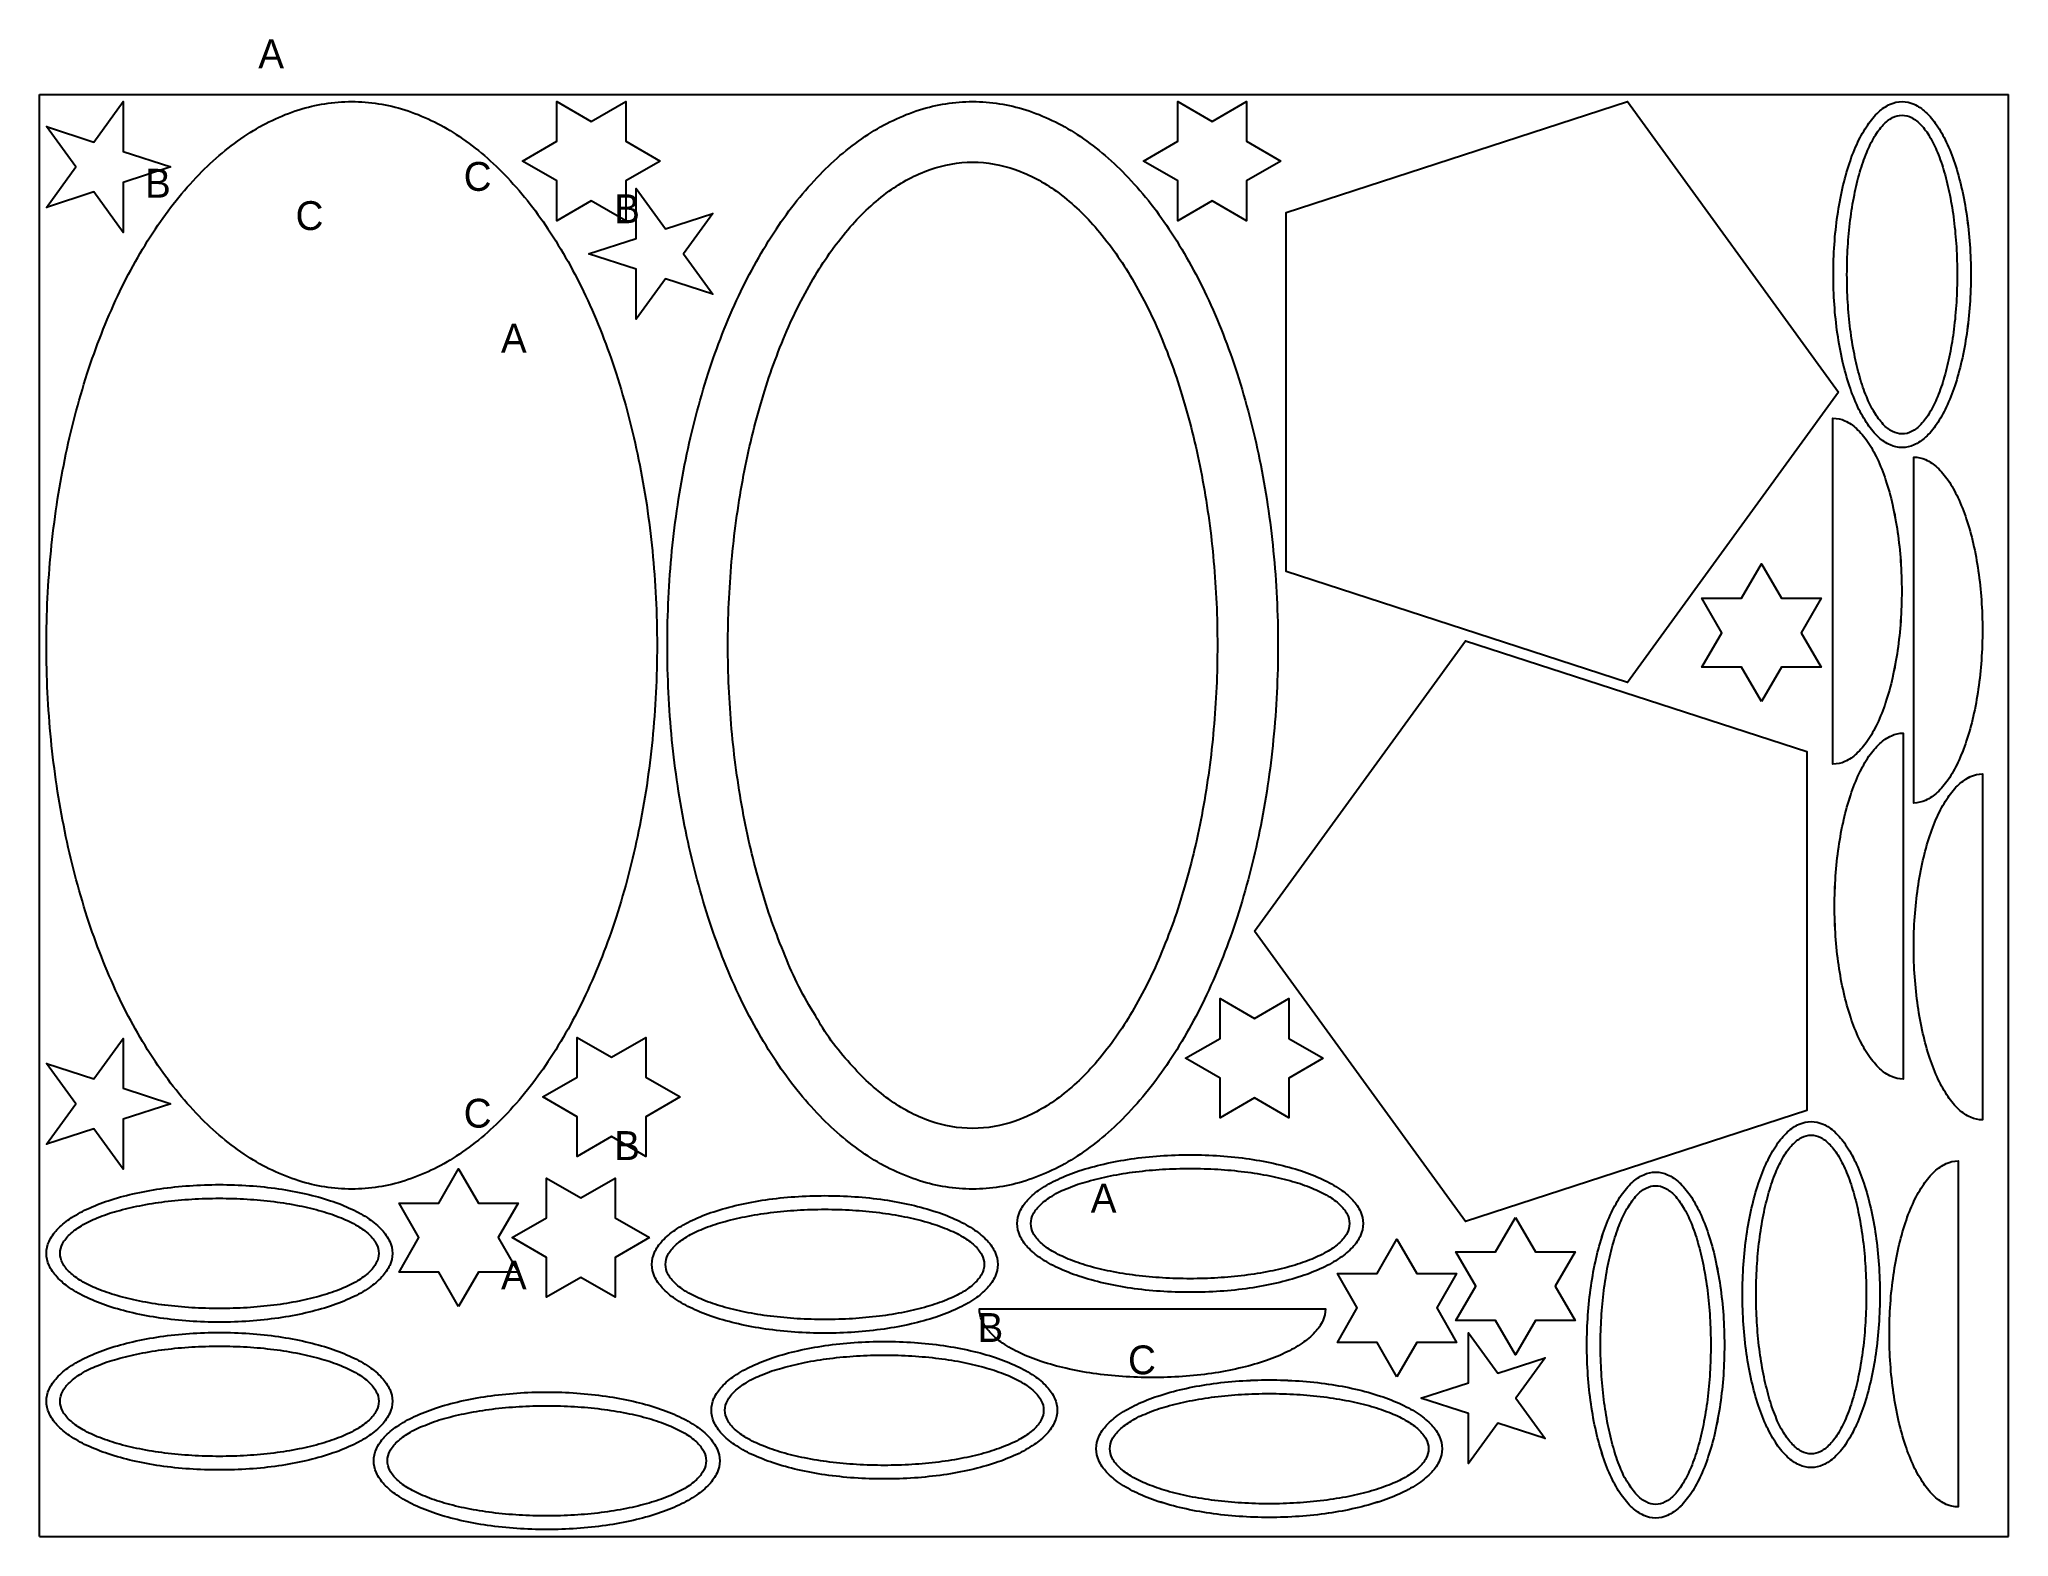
# Model space of a CAD drawing. Extents: x 0 to 2800, y 0 to 2128.
import ezdxf

# ---------------------------------------------------------------- set-up
doc = ezdxf.new("R2010")
doc.units = 0
doc.header["$LTSCALE"] = 41
doc.styles.get("Standard").update_dxf_attribs({"font": 'txt', "height": 1})

msp = doc.modelspace()

# ---------------------------------------------------------------- texts
at = {"layer": 'TEXT'}
for s, p in [('A', (311.27, 2087.43, 18)), ('B', (150.27, 1903.43, 18)), ('C', (603.33, 1913.11, 18)), ('B', (817.33, 1867.11, 18)), ('C', (364.27, 1857.43, 18)), ('A', (656.33, 1683.11, 18)), ('C', (603.33, 581.41, 18)), ('B', (817.33, 535.41, 18)), ('A', (1494.93, 460.74, 18)), ('A', (656.33, 351.41, 18)), ('B', (1333.93, 276.74, 18)), ('C', (1547.93, 230.74, 18))]:
    msp.add_text(s, height=41, dxfattribs=at).set_placement(p)

# ---------------------------------------------------------------- linework, layer by layer
at = {"layer": 'BORDER_D0_T132.1_RK1_A0_W0_EM1'}
for points in [[(186.81, 1947.04), (119.28, 1925.1), (119.28, 1854.09), (77.54, 1911.54), (10, 1889.59), (51.74, 1947.04), (10, 2004.49), (77.54, 1982.55), (119.28, 2040), (119.28, 1968.99), (186.81, 1947.04)], [(882.49, 1955.35), (833.62, 1927.14), (833.62, 1870.71), (784.75, 1898.93), (735.88, 1870.71), (735.88, 1927.14), (687.01, 1955.35), (735.88, 1983.57), (735.88, 2040), (784.75, 2011.79), (833.62, 2040), (833.62, 1983.57), (882.49, 1955.35)], [(1765.33, 1955.35), (1716.46, 1927.14), (1716.46, 1870.71), (1667.59, 1898.93), (1618.72, 1870.71), (1618.72, 1927.14), (1569.85, 1955.35), (1618.72, 1983.57), (1618.72, 2040), (1667.59, 2011.79), (1716.46, 2040), (1716.46, 1983.57), (1765.33, 1955.35)], [(2557.89, 1627.15), (2257.94, 1214.29), (1772.6, 1371.99), (1772.6, 1882.3), (2257.94, 2040), (2557.89, 1627.15)], [(780.79, 1823.49), (848.33, 1845.44), (848.33, 1916.45), (890.07, 1859), (957.61, 1880.94), (915.87, 1823.49), (957.61, 1766.04), (890.07, 1787.99), (848.33, 1730.54), (848.33, 1801.55), (780.79, 1823.49)], [(2448.63, 1187.26), (2420.41, 1236.13), (2363.98, 1236.13), (2392.2, 1285), (2363.98, 1333.87), (2420.41, 1333.87), (2448.63, 1382.74), (2476.84, 1333.87), (2533.27, 1333.87), (2505.06, 1285), (2533.27, 1236.13), (2476.84, 1236.13), (2448.63, 1187.26)], [(1727.58, 860.8), (2027.53, 1273.65), (2512.87, 1115.96), (2512.87, 605.64), (2027.53, 447.95), (1727.58, 860.8)], [(1825.3, 680.12), (1776.43, 651.91), (1776.43, 595.48), (1727.56, 623.69), (1678.69, 595.48), (1678.69, 651.91), (1629.82, 680.12), (1678.69, 708.34), (1678.69, 764.77), (1727.56, 736.55), (1776.43, 764.77), (1776.43, 708.34), (1825.3, 680.12)], [(186.81, 615.34), (119.28, 593.4), (119.28, 522.39), (77.54, 579.84), (10, 557.89), (51.74, 615.34), (10, 672.79), (77.54, 650.85), (119.28, 708.3), (119.28, 637.29), (186.81, 615.34)], [(911.27, 625.08), (862.4, 596.87), (862.4, 540.44), (813.53, 568.65), (764.66, 540.44), (764.66, 596.87), (715.79, 625.08), (764.66, 653.3), (764.66, 709.73), (813.53, 681.51), (862.4, 709.73), (862.4, 653.3), (911.27, 625.08)], [(596.07, 327.26), (567.86, 376.13), (511.43, 376.13), (539.64, 425), (511.43, 473.87), (567.86, 473.87), (596.07, 522.74), (624.29, 473.87), (680.72, 473.87), (652.5, 425), (680.72, 376.13), (624.29, 376.13), (596.07, 327.26)], [(867.61, 425), (818.74, 396.79), (818.74, 340.36), (769.88, 368.57), (721.01, 340.36), (721.01, 396.79), (672.14, 425), (721.01, 453.21), (721.01, 509.64), (769.88, 481.43), (818.74, 509.64), (818.74, 453.21), (867.61, 425)], [(2098.87, 453.66), (2127.08, 404.79), (2183.51, 404.79), (2155.3, 355.92), (2183.51, 307.05), (2127.08, 307.05), (2098.87, 258.18), (2070.65, 307.05), (2014.22, 307.05), (2042.44, 355.92), (2014.22, 404.79), (2070.65, 404.79), (2098.87, 453.66)], [(1930.35, 227.26), (1902.14, 276.13), (1845.71, 276.13), (1873.92, 325), (1845.71, 373.87), (1902.14, 373.87), (1930.35, 422.74), (1958.57, 373.87), (2015, 373.87), (1986.78, 325), (2015, 276.13), (1958.57, 276.13), (1930.35, 227.26)], [(1964.45, 196.8), (2031.99, 218.75), (2031.99, 289.76), (2073.73, 232.31), (2141.27, 254.26), (2099.52, 196.8), (2141.27, 139.35), (2073.73, 161.3), (2031.99, 103.85), (2031.99, 174.86), (1964.45, 196.8)]]:
    msp.add_lwpolyline(points, close=True, dxfattribs=at)
for points in [[(444.1, 2040, -0.076786), (519.48, 2028.26, -0.068058), (592.57, 1993.39, -0.056093), (661.15, 1936.44, -0.045362), (723.13, 1859.16, -0.037263), (776.64, 1763.89, -0.03162), (820.04, 1653.53, -0.027905), (852.02, 1531.41, -0.025667), (871.6, 1401.27, -0.024617), (878.2, 1267.05, -0.024617), (871.6, 1132.83, -0.025667), (852.02, 1002.69, -0.027905), (820.04, 880.58, -0.03162), (776.64, 770.21, -0.037263), (723.13, 674.94, -0.045362), (661.15, 597.66, -0.056093), (592.57, 540.72, -0.068058), (519.48, 505.84, -0.076786), (444.1, 494.1, -0.076786), (368.72, 505.84, -0.068058), (295.63, 540.72, -0.056093), (227.05, 597.66, -0.045362), (165.07, 674.94, -0.037263), (111.56, 770.21, -0.03162), (68.16, 880.58, -0.027905), (36.18, 1002.69, -0.025667), (16.59, 1132.83, -0.024617), (10, 1267.05, -0.024617), (16.59, 1401.27, -0.025667), (36.18, 1531.41, -0.027905), (68.16, 1653.53, -0.03162), (111.56, 1763.89, -0.037263), (165.07, 1859.16, -0.045362), (227.05, 1936.44, -0.056093), (295.63, 1993.39, -0.068058), (368.72, 2028.26, -0.076786), (444.1, 2040)], [(1327, 2040, -0.076786), (1402.38, 2028.26, -0.068058), (1475.47, 1993.39, -0.056093), (1544.05, 1936.44, -0.045362), (1606.03, 1859.16, -0.037263), (1659.54, 1763.89, -0.03162), (1702.94, 1653.53, -0.027905), (1734.92, 1531.41, -0.025667), (1754.51, 1401.27, -0.024617), (1761.1, 1267.05, -0.024617), (1754.51, 1132.83, -0.025667), (1734.92, 1002.69, -0.027905), (1702.94, 880.58, -0.03162), (1659.54, 770.21, -0.037263), (1606.03, 674.94, -0.045362), (1544.05, 597.66, -0.056093), (1475.47, 540.72, -0.068058), (1402.38, 505.84, -0.076786), (1327, 494.1, -0.076786), (1251.62, 505.84, -0.068058), (1178.53, 540.72, -0.056093), (1109.95, 597.66, -0.045362), (1047.97, 674.94, -0.037263), (994.46, 770.21, -0.03162), (951.06, 880.58, -0.027905), (919.08, 1002.69, -0.025667), (899.49, 1132.83, -0.024617), (892.9, 1267.05, -0.024617), (899.49, 1401.27, -0.025667), (919.08, 1531.41, -0.027905), (951.06, 1653.53, -0.03162), (994.46, 1763.89, -0.037263), (1047.97, 1859.16, -0.045362), (1109.95, 1936.44, -0.056093), (1178.53, 1993.39, -0.068058), (1251.62, 2028.26, -0.076786), (1327, 2040)], [(2648.54, 2040, -0.106579), (2665.51, 2036.26, -0.081333), (2681.97, 2025.17, -0.056347), (2697.41, 2007.05, -0.039878), (2711.37, 1982.46, -0.02994), (2723.42, 1952.15, -0.023968), (2733.19, 1917.03, -0.020393), (2740.39, 1878.18, -0.01836), (2744.8, 1836.77, -0.017435), (2746.28, 1794.06, -0.017435), (2744.8, 1751.35, -0.01836), (2740.39, 1709.94, -0.020393), (2733.19, 1671.09, -0.023968), (2723.42, 1635.97, -0.02994), (2711.37, 1605.66, -0.039878), (2697.41, 1581.07, -0.056346), (2681.97, 1562.95, -0.081333), (2665.51, 1551.86, -0.106578), (2648.54, 1548.12, -0.106578), (2631.57, 1551.86, -0.081333), (2615.11, 1562.95, -0.056346), (2599.67, 1581.07, -0.039879), (2585.72, 1605.66, -0.02994), (2573.67, 1635.97, -0.023968), (2563.9, 1671.09, -0.020393), (2556.7, 1709.94, -0.01836), (2552.29, 1751.35, -0.017435), (2550.8, 1794.06, -0.017435), (2552.29, 1836.77, -0.01836), (2556.7, 1878.18, -0.020393), (2563.9, 1917.03, -0.023968), (2573.67, 1952.15, -0.02994), (2585.72, 1982.46, -0.039878), (2599.67, 2007.05, -0.056346), (2615.11, 2025.17, -0.081333), (2631.57, 2036.26, -0.106579), (2648.54, 2040)], [(2550.26, 1098.09), (2550.26, 1589.97, -0.10658), (2567.24, 1586.23, -0.081333), (2583.69, 1575.14, -0.056346), (2599.13, 1557.02, -0.039878), (2613.09, 1532.43, -0.029939), (2625.14, 1502.11, -0.023968), (2634.91, 1467, -0.020393), (2642.11, 1428.14, -0.01836), (2646.52, 1386.73, -0.017435), (2648, 1344.03, -0.017435), (2646.52, 1301.32, -0.01836), (2642.11, 1259.91, -0.020393), (2634.91, 1221.06, -0.023968), (2625.14, 1185.94, -0.02994), (2613.09, 1155.63, -0.039878), (2599.13, 1131.04, -0.056346), (2583.69, 1112.92, -0.081333), (2567.24, 1101.82, -0.10658), (2550.26, 1098.09)], [(2665, 1042.88), (2665, 1534.76, -0.106578), (2681.97, 1531.02, -0.081333), (2698.43, 1519.92, -0.056346), (2713.87, 1501.81, -0.039879), (2727.82, 1477.22, -0.02994), (2739.87, 1446.9, -0.023968), (2749.64, 1411.79, -0.020393), (2756.84, 1372.93, -0.01836), (2761.25, 1331.52, -0.017435), (2762.74, 1288.81, -0.017435), (2761.25, 1246.11, -0.01836), (2756.84, 1204.7, -0.020393), (2749.64, 1165.84, -0.023968), (2739.87, 1130.73, -0.02994), (2727.82, 1100.41, -0.039878), (2713.87, 1075.82, -0.056346), (2698.43, 1057.71, -0.081333), (2681.97, 1046.61, -0.106579), (2665, 1042.88)], [(2650.3, 1142.19), (2650.3, 650.31, -0.10658), (2633.33, 654.04, -0.081333), (2616.87, 665.14, -0.056346), (2601.43, 683.26, -0.039878), (2587.47, 707.85, -0.029939), (2575.43, 738.16, -0.023968), (2565.65, 773.28, -0.020393), (2558.45, 812.13, -0.01836), (2554.04, 853.54, -0.017435), (2552.56, 896.25, -0.017435), (2554.04, 938.96, -0.01836), (2558.45, 980.36, -0.020393), (2565.65, 1019.22, -0.023968), (2575.43, 1054.33, -0.02994), (2587.47, 1084.65, -0.039878), (2601.43, 1109.24, -0.056346), (2616.87, 1127.36, -0.081333), (2633.33, 1138.45, -0.10658), (2650.3, 1142.19)], [(2762.83, 1084.2), (2762.83, 592.32, -0.10658), (2745.86, 596.06, -0.081333), (2729.4, 607.16, -0.056346), (2713.96, 625.27, -0.039878), (2700, 649.86, -0.029939), (2687.96, 680.18, -0.023968), (2678.19, 715.29, -0.020393), (2670.98, 754.15, -0.01836), (2666.57, 795.56, -0.017435), (2665.09, 838.26, -0.017435), (2666.57, 880.97, -0.01836), (2670.98, 922.38, -0.020393), (2678.19, 961.23, -0.023968), (2687.96, 996.35, -0.02994), (2700, 1026.66, -0.039879), (2713.96, 1051.25, -0.056346), (2729.4, 1069.37, -0.081333), (2745.86, 1080.47, -0.10658), (2762.83, 1084.2)], [(2519.26, 590.1, -0.106579), (2536.23, 586.36, -0.081333), (2552.69, 575.27, -0.056346), (2568.13, 557.15, -0.039878), (2582.08, 532.56, -0.02994), (2594.13, 502.25, -0.023968), (2603.9, 467.13, -0.020393), (2611.1, 428.28, -0.01836), (2615.51, 386.87, -0.017435), (2617, 344.16, -0.017435), (2615.51, 301.45, -0.01836), (2611.1, 260.05, -0.020393), (2603.9, 221.19, -0.023968), (2594.13, 186.07, -0.02994), (2582.08, 155.76, -0.039878), (2568.13, 131.17, -0.056346), (2552.69, 113.05, -0.081333), (2536.23, 101.96, -0.106579), (2519.26, 98.22, -0.10658), (2502.29, 101.96, -0.081332), (2485.83, 113.05, -0.056347), (2470.39, 131.17, -0.039878), (2456.43, 155.76, -0.02994), (2444.39, 186.07, -0.023968), (2434.61, 221.19, -0.020393), (2427.41, 260.05, -0.01836), (2423, 301.45, -0.017435), (2421.52, 344.16, -0.017435), (2423, 386.87, -0.01836), (2427.41, 428.28, -0.020393), (2434.61, 467.13, -0.023968), (2444.39, 502.25, -0.02994), (2456.43, 532.56, -0.039878), (2470.39, 557.15, -0.056347), (2485.83, 575.27, -0.081332), (2502.29, 586.36, -0.10658), (2519.26, 590.1)], [(1882.21, 445, -0.106579), (1878.48, 428.03, -0.081333), (1867.38, 411.57, -0.056346), (1849.26, 396.13, -0.039878), (1824.67, 382.17, -0.02994), (1794.36, 370.13, -0.023968), (1759.24, 360.36, -0.020393), (1720.39, 353.15, -0.01836), (1678.98, 348.74, -0.017435), (1636.27, 347.26, -0.017435), (1593.56, 348.74, -0.01836), (1552.16, 353.15, -0.020393), (1513.3, 360.36, -0.023968), (1478.19, 370.13, -0.02994), (1447.87, 382.17, -0.039878), (1423.28, 396.13, -0.056347), (1405.16, 411.57, -0.081333), (1394.07, 428.03, -0.106579), (1390.33, 445, -0.106579), (1394.07, 461.97, -0.081333), (1405.16, 478.43, -0.056347), (1423.28, 493.87, -0.039878), (1447.87, 507.83, -0.02994), (1478.19, 519.87, -0.023968), (1513.3, 529.65, -0.020393), (1552.16, 536.85, -0.01836), (1593.56, 541.26, -0.017435), (1636.27, 542.74, -0.017435), (1678.98, 541.26, -0.01836), (1720.39, 536.85, -0.020393), (1759.24, 529.65, -0.023968), (1794.36, 519.87, -0.029939), (1824.67, 507.83, -0.039878), (1849.26, 493.87, -0.056347), (1867.38, 478.43, -0.081333), (1878.48, 461.97, -0.106579), (1882.21, 445)], [(2728.18, 534.02), (2728.18, 42.14, -0.106579), (2711.21, 45.87, -0.081333), (2694.75, 56.97, -0.056347), (2679.31, 75.09, -0.039878), (2665.35, 99.68, -0.02994), (2653.3, 129.99, -0.023968), (2643.53, 165.11, -0.020393), (2636.33, 203.96, -0.01836), (2631.92, 245.37, -0.017435), (2630.44, 288.08, -0.017435), (2631.92, 330.78, -0.01836), (2636.33, 372.19, -0.020393), (2643.53, 411.05, -0.023968), (2653.3, 446.16, -0.02994), (2665.35, 476.48, -0.039878), (2679.31, 501.07, -0.056347), (2694.75, 519.18, -0.081333), (2711.21, 530.28, -0.106579), (2728.18, 534.02)], [(2298.12, 518.25, -0.106579), (2315.09, 514.51, -0.081333), (2331.54, 503.42, -0.056347), (2346.99, 485.3, -0.039878), (2360.94, 460.71, -0.02994), (2372.99, 430.4, -0.023968), (2382.76, 395.28, -0.020393), (2389.96, 356.43, -0.01836), (2394.37, 315.02, -0.017435), (2395.86, 272.31, -0.017435), (2394.37, 229.6, -0.01836), (2389.96, 188.19, -0.020393), (2382.76, 149.34, -0.023968), (2372.99, 114.22, -0.02994), (2360.94, 83.91, -0.039878), (2346.99, 59.32, -0.056347), (2331.54, 41.2, -0.081333), (2315.09, 30.11, -0.106579), (2298.12, 26.37, -0.106579), (2281.14, 30.11, -0.081333), (2264.69, 41.2, -0.056346), (2249.25, 59.32, -0.039878), (2235.29, 83.91, -0.02994), (2223.24, 114.22, -0.023968), (2213.47, 149.34, -0.020393), (2206.27, 188.19, -0.01836), (2201.86, 229.6, -0.017435), (2200.38, 272.31, -0.017435), (2201.86, 315.02, -0.01836), (2206.27, 356.43, -0.020393), (2213.47, 395.28, -0.023968), (2223.24, 430.4, -0.02994), (2235.29, 460.71, -0.039878), (2249.25, 485.3, -0.056346), (2264.69, 503.42, -0.081333), (2281.14, 514.51, -0.106579), (2298.12, 518.25)], [(501.88, 402.61, -0.106579), (498.14, 385.64, -0.081333), (487.05, 369.18, -0.056346), (468.93, 353.74, -0.039878), (444.34, 339.78, -0.02994), (414.03, 327.73, -0.023968), (378.91, 317.96, -0.020393), (340.06, 310.76, -0.01836), (298.65, 306.35, -0.017435), (255.94, 304.87, -0.017435), (213.23, 306.35, -0.01836), (171.82, 310.76, -0.020393), (132.97, 317.96, -0.023968), (97.85, 327.73, -0.02994), (67.54, 339.78, -0.039878), (42.95, 353.74, -0.056346), (24.83, 369.18, -0.081333), (13.74, 385.64, -0.106579), (10, 402.61, -0.106579), (13.74, 419.58, -0.081333), (24.83, 436.04, -0.056346), (42.95, 451.48, -0.039878), (67.54, 465.43, -0.02994), (97.85, 477.48, -0.023968), (132.97, 487.25, -0.020393), (171.82, 494.45, -0.01836), (213.23, 498.86, -0.017435), (255.94, 500.35, -0.017435), (298.65, 498.86, -0.01836), (340.06, 494.45, -0.020393), (378.91, 487.25, -0.023968), (414.03, 477.48, -0.02994), (444.34, 465.43, -0.039878), (468.93, 451.48, -0.056346), (487.05, 436.04, -0.081333), (498.14, 419.58, -0.106579), (501.88, 402.61)], [(1362.78, 386.96, -0.106579), (1359.04, 369.99, -0.081333), (1347.95, 353.53, -0.056346), (1329.83, 338.09, -0.039878), (1305.24, 324.13, -0.02994), (1274.93, 312.09, -0.023968), (1239.81, 302.32, -0.020393), (1200.95, 295.11, -0.01836), (1159.55, 290.7, -0.017435), (1116.84, 289.22, -0.017435), (1074.13, 290.7, -0.01836), (1032.72, 295.11, -0.020393), (993.87, 302.32, -0.023968), (958.75, 312.09, -0.02994), (928.44, 324.13, -0.039878), (903.85, 338.09, -0.056347), (885.73, 353.53, -0.081333), (874.63, 369.99, -0.106579), (870.9, 386.96, -0.106579), (874.63, 403.93, -0.081333), (885.73, 420.39, -0.056346), (903.85, 435.83, -0.039878), (928.44, 449.79, -0.02994), (958.75, 461.83, -0.023968), (993.87, 471.61, -0.020393), (1032.72, 478.81, -0.01836), (1074.13, 483.21, -0.017435), (1116.84, 484.7, -0.017435), (1159.55, 483.21, -0.01836), (1200.95, 478.81, -0.020393), (1239.81, 471.61, -0.023968), (1274.93, 461.83, -0.029939), (1305.24, 449.79, -0.039878), (1329.83, 435.83, -0.056346), (1347.95, 420.39, -0.081333), (1359.04, 403.93, -0.106579), (1362.78, 386.96)], [(1336.7, 323.87), (1828.58, 323.87, -0.106579), (1824.84, 306.9, -0.081333), (1813.75, 290.44, -0.056346), (1795.63, 275, -0.039878), (1771.04, 261.04, -0.02994), (1740.73, 249, -0.023968), (1705.61, 239.23, -0.020393), (1666.76, 232.02, -0.01836), (1625.35, 227.62, -0.017435), (1582.64, 226.13, -0.017435), (1539.93, 227.62, -0.01836), (1498.52, 232.02, -0.020393), (1459.67, 239.23, -0.023968), (1424.55, 249, -0.02994), (1394.24, 261.04, -0.039878), (1369.65, 275, -0.056346), (1351.53, 290.44, -0.081333), (1340.44, 306.9, -0.106579), (1336.7, 323.87)], [(501.88, 192.43, -0.106579), (498.14, 175.46, -0.081333), (487.05, 159, -0.056346), (468.93, 143.56, -0.039878), (444.34, 129.6, -0.029939), (414.03, 117.56, -0.023968), (378.91, 107.78, -0.020393), (340.06, 100.58, -0.01836), (298.65, 96.17, -0.017435), (255.94, 94.69, -0.017435), (213.23, 96.17, -0.01836), (171.82, 100.58, -0.020393), (132.97, 107.78, -0.023968), (97.85, 117.56, -0.02994), (67.54, 129.6, -0.039878), (42.95, 143.56, -0.056346), (24.83, 159, -0.081333), (13.74, 175.46, -0.106579), (10, 192.43, -0.106579), (13.74, 209.4, -0.081333), (24.83, 225.86, -0.056346), (42.95, 241.3, -0.039878), (67.54, 255.25, -0.02994), (97.85, 267.3, -0.023968), (132.97, 277.07, -0.020393), (171.82, 284.27, -0.01836), (213.23, 288.68, -0.017435), (255.94, 290.17, -0.017435), (298.65, 288.68, -0.01836), (340.06, 284.27, -0.020393), (378.91, 277.07, -0.023968), (414.03, 267.3, -0.02994), (444.34, 255.25, -0.039878), (468.93, 241.3, -0.056346), (487.05, 225.86, -0.081333), (498.14, 209.4, -0.106579), (501.88, 192.43)], [(1447.32, 179.65, -0.106579), (1443.58, 162.68, -0.081333), (1432.48, 146.22, -0.056347), (1414.37, 130.78, -0.039878), (1389.78, 116.82, -0.02994), (1359.46, 104.78, -0.023968), (1324.35, 95, -0.020393), (1285.49, 87.8, -0.01836), (1244.08, 83.39, -0.017435), (1201.38, 81.91, -0.017435), (1158.67, 83.39, -0.01836), (1117.26, 87.8, -0.020393), (1078.41, 95, -0.023968), (1043.29, 104.78, -0.02994), (1012.98, 116.82, -0.039878), (988.39, 130.78, -0.056346), (970.27, 146.22, -0.081333), (959.17, 162.68, -0.106579), (955.44, 179.65, -0.106579), (959.17, 196.62, -0.081333), (970.27, 213.08, -0.056346), (988.39, 228.52, -0.039878), (1012.98, 242.48, -0.02994), (1043.29, 254.52, -0.023968), (1078.41, 264.29, -0.020393), (1117.26, 271.49, -0.01836), (1158.67, 275.9, -0.017435), (1201.38, 277.39, -0.017435), (1244.08, 275.9, -0.01836), (1285.49, 271.49, -0.020393), (1324.35, 264.29, -0.023968), (1359.46, 254.52, -0.029939), (1389.78, 242.48, -0.039878), (1414.37, 228.52, -0.056347), (1432.48, 213.08, -0.081333), (1443.58, 196.62, -0.106579), (1447.32, 179.65)], [(967.33, 107.74, -0.106579), (963.59, 90.77, -0.081333), (952.5, 74.31, -0.056346), (934.38, 58.87, -0.039878), (909.79, 44.91, -0.02994), (879.48, 32.87, -0.023968), (844.36, 23.09, -0.020393), (805.51, 15.89, -0.01836), (764.1, 11.48, -0.017435), (721.39, 10, -0.017435), (678.68, 11.48, -0.01836), (637.27, 15.89, -0.020393), (598.42, 23.09, -0.023968), (563.3, 32.87, -0.029939), (532.99, 44.91, -0.039878), (508.4, 58.87, -0.056346), (490.28, 74.31, -0.081333), (479.19, 90.77, -0.106579), (475.45, 107.74, -0.106579), (479.19, 124.71, -0.081333), (490.28, 141.17, -0.056346), (508.4, 156.61, -0.039878), (532.99, 170.57, -0.02994), (563.3, 182.61, -0.023968), (598.42, 192.38, -0.020393), (637.27, 199.59, -0.01836), (678.68, 203.99, -0.017435), (721.39, 205.48, -0.017435), (764.1, 203.99, -0.01836), (805.51, 199.59, -0.020393), (844.36, 192.38, -0.023968), (879.48, 182.61, -0.02994), (909.79, 170.57, -0.039878), (934.38, 156.61, -0.056346), (952.5, 141.17, -0.081333), (963.59, 124.71, -0.106579), (967.33, 107.74)], [(1994.55, 125, -0.106579), (1990.81, 108.03, -0.081333), (1979.72, 91.57, -0.056346), (1961.6, 76.13, -0.039878), (1937.01, 62.17, -0.02994), (1906.7, 50.13, -0.023968), (1871.58, 40.35, -0.020393), (1832.72, 33.15, -0.01836), (1791.32, 28.75, -0.017435), (1748.61, 27.26, -0.017435), (1705.9, 28.75, -0.01836), (1664.49, 33.15, -0.020393), (1625.64, 40.35, -0.023968), (1590.52, 50.13, -0.02994), (1560.21, 62.17, -0.039878), (1535.62, 76.13, -0.056346), (1517.5, 91.57, -0.081333), (1506.41, 108.03, -0.106579), (1502.67, 125, -0.106579), (1506.41, 141.97, -0.081333), (1517.5, 158.43, -0.056346), (1535.62, 173.87, -0.039878), (1560.21, 187.83, -0.02994), (1590.52, 199.87, -0.023968), (1625.64, 209.65, -0.020393), (1664.49, 216.85, -0.01836), (1705.9, 221.26, -0.017435), (1748.61, 222.74, -0.017435), (1791.32, 221.26, -0.01836), (1832.72, 216.85, -0.020393), (1871.58, 209.65, -0.023968), (1906.7, 199.87, -0.029939), (1937.01, 187.83, -0.039878), (1961.6, 173.87, -0.056347), (1979.72, 158.43, -0.081333), (1990.81, 141.97, -0.106579), (1994.55, 125)]]:
    msp.add_lwpolyline(points, format="xyb", close=True, dxfattribs=at)
at = {"layer": 'BORDER_D0_T132_RK1_A0_W0_EM1_RI1_ID0007'}
for points in [[(186.81, 1947.05), (119.28, 1925.1), (119.28, 1854.09), (77.54, 1911.54), (10, 1889.6), (51.74, 1947.05), (10, 2004.5), (77.54, 1982.55), (119.28, 2040), (119.28, 1968.99), (186.81, 1947.05)], [(780.79, 1823.49), (848.32, 1845.44), (848.32, 1916.45), (890.06, 1859), (957.6, 1880.94), (915.86, 1823.49), (957.6, 1766.04), (890.06, 1787.99), (848.32, 1730.54), (848.32, 1801.55), (780.79, 1823.49)], [(186.81, 615.35), (119.28, 593.4), (119.28, 522.39), (77.54, 579.84), (10, 557.9), (51.74, 615.35), (10, 672.8), (77.54, 650.85), (119.28, 708.3), (119.28, 637.29), (186.81, 615.35)], [(1964.45, 196.8), (2031.98, 218.75), (2031.98, 289.76), (2073.72, 232.31), (2141.26, 254.25), (2099.52, 196.8), (2141.26, 139.35), (2073.72, 161.3), (2031.98, 103.85), (2031.98, 174.86), (1964.45, 196.8)]]:
    msp.add_lwpolyline(points, close=True, dxfattribs=at)
at = {"layer": 'BORDER_D0_T132_RK1_A0_W0_EM1_RI1_ID0011'}
for points in [[(882.49, 1955.35), (833.62, 1927.14), (833.62, 1870.71), (784.75, 1898.93), (735.88, 1870.71), (735.88, 1927.14), (687.01, 1955.35), (735.88, 1983.57), (735.88, 2040), (784.75, 2011.79), (833.62, 2040), (833.62, 1983.57), (882.49, 1955.35)], [(1765.33, 1955.35), (1716.46, 1927.14), (1716.46, 1870.71), (1667.59, 1898.93), (1618.72, 1870.71), (1618.72, 1927.14), (1569.85, 1955.35), (1618.72, 1983.57), (1618.72, 2040), (1667.59, 2011.79), (1716.46, 2040), (1716.46, 1983.57), (1765.33, 1955.35)], [(2448.63, 1187.25), (2420.42, 1236.12), (2363.99, 1236.12), (2392.21, 1284.99), (2363.99, 1333.86), (2420.42, 1333.86), (2448.63, 1382.73), (2476.85, 1333.86), (2533.27, 1333.86), (2505.07, 1284.99), (2533.27, 1236.12), (2476.85, 1236.12), (2448.63, 1187.25)], [(1825.3, 680.12), (1776.43, 651.91), (1776.43, 595.48), (1727.56, 623.7), (1678.69, 595.48), (1678.69, 651.91), (1629.82, 680.12), (1678.69, 708.34), (1678.69, 764.77), (1727.56, 736.56), (1776.43, 764.77), (1776.43, 708.34), (1825.3, 680.12)], [(911.27, 625.08), (862.4, 596.87), (862.4, 540.44), (813.53, 568.66), (764.66, 540.44), (764.66, 596.87), (715.79, 625.08), (764.66, 653.3), (764.66, 709.73), (813.53, 681.52), (862.4, 709.73), (862.4, 653.3), (911.27, 625.08)], [(596.07, 327.25), (567.86, 376.12), (511.43, 376.12), (539.65, 424.99), (511.43, 473.86), (567.86, 473.86), (596.07, 522.73), (624.29, 473.86), (680.71, 473.86), (652.51, 424.99), (680.71, 376.12), (624.29, 376.12), (596.07, 327.25)], [(867.62, 424.99), (818.75, 396.78), (818.75, 340.35), (769.88, 368.57), (721.01, 340.35), (721.01, 396.78), (672.14, 424.99), (721.01, 453.21), (721.01, 509.64), (769.88, 481.43), (818.75, 509.64), (818.75, 453.21), (867.62, 424.99)], [(2098.87, 453.65), (2127.08, 404.78), (2183.51, 404.78), (2155.29, 355.92), (2183.51, 307.05), (2127.08, 307.05), (2098.87, 258.18), (2070.65, 307.05), (2014.23, 307.05), (2042.43, 355.92), (2014.23, 404.78), (2070.65, 404.78), (2098.87, 453.65)], [(1930.35, 227.25), (1902.14, 276.12), (1845.71, 276.12), (1873.93, 324.99), (1845.71, 373.86), (1902.14, 373.86), (1930.35, 422.73), (1958.57, 373.86), (2014.99, 373.86), (1986.79, 324.99), (2014.99, 276.12), (1958.57, 276.12), (1930.35, 227.25)]]:
    msp.add_lwpolyline(points, close=True, dxfattribs=at)
at = {"layer": 'BORDER_D0_T132_RK1_A0_W0_EM1_RI1_ID0017'}
msp.add_lwpolyline([(444.1, 2040, -0.076784), (519.48, 2028.26, -0.068057), (592.57, 1993.39, -0.056097), (661.15, 1936.44, -0.045361), (723.13, 1859.16, -0.037263), (776.64, 1763.89, -0.031618), (820.04, 1653.53, -0.027907), (852.02, 1531.41, -0.025666), (871.6, 1401.27, -0.024617), (878.2, 1267.05, -0.024617), (871.6, 1132.83, -0.025666), (852.02, 1002.69, -0.027905), (820.04, 880.58, -0.03162), (776.64, 770.21, -0.037263), (723.13, 674.94, -0.045361), (661.15, 597.66, -0.056093), (592.57, 540.72, -0.068061), (519.48, 505.84, -0.076784), (444.1, 494.1, -0.076784), (368.72, 505.84, -0.068061), (295.63, 540.72, -0.056093), (227.05, 597.66, -0.045361), (165.07, 674.94, -0.037263), (111.56, 770.21, -0.03162), (68.16, 880.58, -0.027905), (36.18, 1002.69, -0.025667), (16.59, 1132.83, -0.024617), (10, 1267.05, -0.024617), (16.59, 1401.27, -0.025667), (36.18, 1531.41, -0.027907), (68.16, 1653.53, -0.031618), (111.56, 1763.89, -0.037263), (165.07, 1859.16, -0.045361), (227.05, 1936.44, -0.056097), (295.63, 1993.39, -0.068057), (368.72, 2028.26, -0.076784), (444.1, 2040)], format="xyb", close=True, dxfattribs=at)
at = {"layer": 'BORDER_D0_T132_RK1_A0_W0_EM1_RI1_ID0020'}
for points in [[(2550.26, 1344.03), (2550.26, 1589.97, -0.106572), (2567.23, 1586.23, -0.081329), (2583.69, 1575.14, -0.056349), (2599.13, 1557.02, -0.039882), (2613.09, 1532.43, -0.029934), (2625.13, 1502.12, -0.02397), (2634.9, 1467, -0.020392), (2642.11, 1428.15, -0.01836), (2646.51, 1386.74, -0.017437), (2648, 1344.03, -0.017437), (2646.51, 1301.32, -0.01836), (2642.11, 1259.91, -0.020392), (2634.9, 1221.06, -0.02397), (2625.13, 1185.94, -0.029934), (2613.09, 1155.63, -0.039882), (2599.13, 1131.04, -0.056349), (2583.69, 1112.92, -0.081329), (2567.23, 1101.83, -0.106572), (2550.26, 1098.09), (2550.26, 1344.03)], [(2665, 1288.82), (2665, 1534.76, -0.106572), (2681.97, 1531.02, -0.081329), (2698.43, 1519.93, -0.056348), (2713.87, 1501.81, -0.039882), (2727.83, 1477.22, -0.029934), (2739.87, 1446.91, -0.02397), (2749.64, 1411.79, -0.020392), (2756.85, 1372.94, -0.01836), (2761.25, 1331.53, -0.017437), (2762.74, 1288.82, -0.017437), (2761.25, 1246.11, -0.01836), (2756.85, 1204.7, -0.020392), (2749.64, 1165.85, -0.02397), (2739.87, 1130.73, -0.029934), (2727.83, 1100.42, -0.039882), (2713.87, 1075.83, -0.056349), (2698.43, 1057.71, -0.081329), (2681.97, 1046.62, -0.106572), (2665, 1042.88), (2665, 1288.82)], [(2650.3, 896.25), (2650.3, 650.31, -0.106572), (2633.33, 654.05, -0.081329), (2616.87, 665.14, -0.056348), (2601.43, 683.26, -0.039882), (2587.47, 707.85, -0.029934), (2575.43, 738.16, -0.02397), (2565.66, 773.28, -0.020392), (2558.45, 812.13, -0.01836), (2554.05, 853.54, -0.017436), (2552.56, 896.25, -0.017437), (2554.05, 938.96, -0.01836), (2558.45, 980.37, -0.020392), (2565.66, 1019.22, -0.02397), (2575.43, 1054.34, -0.029934), (2587.47, 1084.65, -0.039882), (2601.43, 1109.24, -0.056348), (2616.87, 1127.36, -0.081329), (2633.33, 1138.45, -0.106572), (2650.3, 1142.19), (2650.3, 896.25)], [(2762.83, 838.26), (2762.83, 592.32, -0.106572), (2745.86, 596.06, -0.081329), (2729.4, 607.15, -0.056348), (2713.96, 625.27, -0.039883), (2700, 649.86, -0.029934), (2687.96, 680.17, -0.02397), (2678.19, 715.29, -0.020392), (2670.98, 754.14, -0.01836), (2666.58, 795.55, -0.017436), (2665.09, 838.26, -0.017437), (2666.58, 880.97, -0.01836), (2670.98, 922.38, -0.020392), (2678.19, 961.23, -0.02397), (2687.96, 996.35, -0.029934), (2700, 1026.66, -0.039883), (2713.96, 1051.25, -0.056348), (2729.4, 1069.37, -0.081329), (2745.86, 1080.46, -0.106572), (2762.83, 1084.2), (2762.83, 838.26)], [(2728.18, 288.08), (2728.18, 42.14, -0.106572), (2711.21, 45.88, -0.081329), (2694.75, 56.97, -0.056348), (2679.31, 75.09, -0.039882), (2665.35, 99.68, -0.029934), (2653.31, 129.99, -0.02397), (2643.54, 165.11, -0.020392), (2636.33, 203.96, -0.01836), (2631.93, 245.37, -0.017436), (2630.44, 288.08, -0.017437), (2631.93, 330.79, -0.01836), (2636.33, 372.2, -0.020392), (2643.54, 411.05, -0.02397), (2653.31, 446.17, -0.029934), (2665.35, 476.48, -0.039883), (2679.31, 501.07, -0.056348), (2694.75, 519.19, -0.081329), (2711.21, 530.28, -0.106572), (2728.18, 534.02), (2728.18, 288.08)], [(1582.64, 323.87), (1828.58, 323.87, -0.106572), (1824.84, 306.9, -0.081329), (1813.75, 290.44, -0.056348), (1795.63, 275, -0.039882), (1771.04, 261.04, -0.029934), (1740.73, 249, -0.02397), (1705.61, 239.23, -0.020392), (1666.76, 232.02, -0.01836), (1625.35, 227.62, -0.017437), (1582.64, 226.13, -0.017437), (1539.93, 227.62, -0.01836), (1498.52, 232.02, -0.020392), (1459.67, 239.23, -0.02397), (1424.55, 249, -0.029934), (1394.24, 261.04, -0.039882), (1369.65, 275, -0.056349), (1351.53, 290.44, -0.081329), (1340.44, 306.9, -0.106572), (1336.7, 323.87), (1582.64, 323.87)]]:
    msp.add_lwpolyline(points, format="xyb", close=True, dxfattribs=at)
at = {"layer": 'BORDER_D0_T132_RK1_A0_W0_EM1_RI1_ID0021'}
for points in [[(2648.54, 2040, -0.106572), (2665.51, 2036.26, -0.081329), (2681.97, 2025.17, -0.056348), (2697.41, 2007.05, -0.039882), (2711.37, 1982.46, -0.029934), (2723.41, 1952.15, -0.02397), (2733.18, 1917.03, -0.020392), (2740.39, 1878.18, -0.01836), (2744.79, 1836.77, -0.017437), (2746.28, 1794.06, -0.017437), (2744.79, 1751.35, -0.01836), (2740.39, 1709.94, -0.020392), (2733.18, 1671.09, -0.02397), (2723.41, 1635.97, -0.029934), (2711.37, 1605.66, -0.039882), (2697.41, 1581.07, -0.056349), (2681.97, 1562.95, -0.081329), (2665.51, 1551.86, -0.106572), (2648.54, 1548.12, -0.106572), (2631.57, 1551.86, -0.081329), (2615.11, 1562.95, -0.056348), (2599.67, 1581.07, -0.039883), (2585.71, 1605.66, -0.029934), (2573.67, 1635.97, -0.02397), (2563.9, 1671.09, -0.020392), (2556.69, 1709.94, -0.01836), (2552.29, 1751.35, -0.017437), (2550.8, 1794.06, -0.017436), (2552.29, 1836.77, -0.01836), (2556.69, 1878.18, -0.020392), (2563.9, 1917.03, -0.02397), (2573.67, 1952.15, -0.029934), (2585.71, 1982.46, -0.039883), (2599.67, 2007.05, -0.056348), (2615.11, 2025.17, -0.081329), (2631.57, 2036.26, -0.106572), (2648.54, 2040)], [(2519.26, 590.1, -0.106572), (2536.23, 586.36, -0.081329), (2552.69, 575.27, -0.056349), (2568.13, 557.15, -0.039882), (2582.09, 532.56, -0.029934), (2594.13, 502.25, -0.02397), (2603.9, 467.13, -0.020392), (2611.11, 428.28, -0.01836), (2615.51, 386.87, -0.017437), (2617, 344.16, -0.017437), (2615.51, 301.45, -0.01836), (2611.11, 260.04, -0.020392), (2603.9, 221.19, -0.02397), (2594.13, 186.07, -0.029934), (2582.09, 155.76, -0.039882), (2568.13, 131.17, -0.056349), (2552.69, 113.05, -0.081329), (2536.23, 101.96, -0.106572), (2519.26, 98.22, -0.106572), (2502.29, 101.96, -0.081329), (2485.83, 113.05, -0.056348), (2470.39, 131.17, -0.039883), (2456.43, 155.76, -0.029934), (2444.39, 186.07, -0.02397), (2434.62, 221.19, -0.020392), (2427.41, 260.04, -0.01836), (2423.01, 301.45, -0.017436), (2421.52, 344.16, -0.017437), (2423.01, 386.87, -0.01836), (2427.41, 428.28, -0.020392), (2434.62, 467.13, -0.02397), (2444.39, 502.25, -0.029934), (2456.43, 532.56, -0.039883), (2470.39, 557.15, -0.056348), (2485.83, 575.27, -0.081329), (2502.29, 586.36, -0.106572), (2519.26, 590.1)], [(1882.21, 445, -0.106572), (1878.47, 428.03, -0.081329), (1867.38, 411.57, -0.056349), (1849.26, 396.13, -0.039882), (1824.67, 382.17, -0.029934), (1794.36, 370.13, -0.02397), (1759.24, 360.36, -0.020392), (1720.39, 353.15, -0.01836), (1678.98, 348.75, -0.017437), (1636.27, 347.26, -0.017437), (1593.56, 348.75, -0.01836), (1552.15, 353.15, -0.020392), (1513.3, 360.36, -0.02397), (1478.18, 370.13, -0.029934), (1447.87, 382.17, -0.039882), (1423.28, 396.13, -0.056349), (1405.16, 411.57, -0.081329), (1394.07, 428.03, -0.106572), (1390.33, 445, -0.106572), (1394.07, 461.97, -0.081329), (1405.16, 478.43, -0.056349), (1423.28, 493.87, -0.039882), (1447.87, 507.83, -0.029934), (1478.18, 519.87, -0.02397), (1513.3, 529.64, -0.020392), (1552.15, 536.85, -0.01836), (1593.56, 541.25, -0.017437), (1636.27, 542.74, -0.017437), (1678.98, 541.25, -0.01836), (1720.39, 536.85, -0.020392), (1759.24, 529.64, -0.02397), (1794.36, 519.87, -0.029934), (1824.67, 507.83, -0.039882), (1849.26, 493.87, -0.056349), (1867.38, 478.43, -0.081329), (1878.47, 461.97, -0.106572), (1882.21, 445)], [(2298.12, 518.25, -0.106572), (2315.09, 514.51, -0.081329), (2331.55, 503.42, -0.056349), (2346.99, 485.3, -0.039882), (2360.95, 460.71, -0.029934), (2372.99, 430.4, -0.02397), (2382.76, 395.28, -0.020392), (2389.97, 356.43, -0.01836), (2394.37, 315.02, -0.017437), (2395.86, 272.31, -0.017437), (2394.37, 229.6, -0.01836), (2389.97, 188.19, -0.020392), (2382.76, 149.34, -0.02397), (2372.99, 114.22, -0.029934), (2360.95, 83.91, -0.039882), (2346.99, 59.32, -0.056349), (2331.55, 41.2, -0.081329), (2315.09, 30.11, -0.106572), (2298.12, 26.37, -0.106572), (2281.15, 30.11, -0.081329), (2264.69, 41.2, -0.056348), (2249.25, 59.32, -0.039882), (2235.29, 83.91, -0.029934), (2223.25, 114.22, -0.02397), (2213.48, 149.34, -0.020392), (2206.27, 188.19, -0.01836), (2201.87, 229.6, -0.017436), (2200.38, 272.31, -0.017437), (2201.87, 315.02, -0.01836), (2206.27, 356.43, -0.020392), (2213.48, 395.28, -0.02397), (2223.25, 430.4, -0.029934), (2235.29, 460.71, -0.039883), (2249.25, 485.3, -0.056348), (2264.69, 503.42, -0.081329), (2281.15, 514.51, -0.106572), (2298.12, 518.25)], [(501.88, 402.61, -0.106572), (498.14, 385.64, -0.081329), (487.05, 369.18, -0.056348), (468.93, 353.74, -0.039882), (444.34, 339.78, -0.029934), (414.03, 327.74, -0.02397), (378.91, 317.97, -0.020392), (340.06, 310.76, -0.01836), (298.65, 306.36, -0.017437), (255.94, 304.87, -0.017437), (213.23, 306.36, -0.01836), (171.82, 310.76, -0.020392), (132.97, 317.97, -0.02397), (97.85, 327.74, -0.029934), (67.54, 339.78, -0.039882), (42.95, 353.74, -0.056349), (24.83, 369.18, -0.081329), (13.74, 385.64, -0.106572), (10, 402.61, -0.106572), (13.74, 419.58, -0.081329), (24.83, 436.04, -0.056348), (42.95, 451.48, -0.039882), (67.54, 465.44, -0.029934), (97.85, 477.48, -0.02397), (132.97, 487.25, -0.020392), (171.82, 494.46, -0.01836), (213.23, 498.86, -0.017437), (255.94, 500.35, -0.017437), (298.65, 498.86, -0.01836), (340.06, 494.46, -0.020392), (378.91, 487.25, -0.02397), (414.03, 477.48, -0.029934), (444.34, 465.44, -0.039882), (468.93, 451.48, -0.056349), (487.05, 436.04, -0.081329), (498.14, 419.58, -0.106572), (501.88, 402.61)], [(1362.78, 386.96, -0.106572), (1359.04, 369.99, -0.081329), (1347.95, 353.53, -0.056348), (1329.83, 338.09, -0.039882), (1305.24, 324.13, -0.029934), (1274.93, 312.09, -0.02397), (1239.81, 302.32, -0.020392), (1200.96, 295.11, -0.01836), (1159.55, 290.71, -0.017437), (1116.84, 289.22, -0.017437), (1074.13, 290.71, -0.01836), (1032.72, 295.11, -0.020392), (993.87, 302.32, -0.02397), (958.75, 312.09, -0.029934), (928.44, 324.13, -0.039882), (903.85, 338.09, -0.056348), (885.73, 353.53, -0.081329), (874.64, 369.99, -0.106572), (870.9, 386.96, -0.106572), (874.64, 403.93, -0.081329), (885.73, 420.39, -0.056349), (903.85, 435.83, -0.039882), (928.44, 449.79, -0.029934), (958.75, 461.83, -0.02397), (993.87, 471.6, -0.020392), (1032.72, 478.81, -0.01836), (1074.13, 483.21, -0.017437), (1116.84, 484.7, -0.017437), (1159.55, 483.21, -0.01836), (1200.96, 478.81, -0.020392), (1239.81, 471.6, -0.02397), (1274.93, 461.83, -0.029934), (1305.24, 449.79, -0.039882), (1329.83, 435.83, -0.056349), (1347.95, 420.39, -0.081329), (1359.04, 403.93, -0.106572), (1362.78, 386.96)], [(501.88, 192.43, -0.106572), (498.14, 175.46, -0.081329), (487.05, 159, -0.056348), (468.93, 143.56, -0.039882), (444.34, 129.6, -0.029934), (414.03, 117.56, -0.02397), (378.91, 107.79, -0.020392), (340.06, 100.58, -0.01836), (298.65, 96.18, -0.017436), (255.94, 94.69, -0.017437), (213.23, 96.18, -0.01836), (171.82, 100.58, -0.020392), (132.97, 107.79, -0.02397), (97.85, 117.56, -0.029934), (67.54, 129.6, -0.039882), (42.95, 143.56, -0.056348), (24.83, 159, -0.081329), (13.74, 175.46, -0.106572), (10, 192.43, -0.106572), (13.74, 209.4, -0.081329), (24.83, 225.86, -0.056349), (42.95, 241.3, -0.039882), (67.54, 255.26, -0.029934), (97.85, 267.3, -0.02397), (132.97, 277.07, -0.020392), (171.82, 284.28, -0.01836), (213.23, 288.68, -0.017437), (255.94, 290.17, -0.017437), (298.65, 288.68, -0.01836), (340.06, 284.28, -0.020392), (378.91, 277.07, -0.02397), (414.03, 267.3, -0.029934), (444.34, 255.26, -0.039882), (468.93, 241.3, -0.056349), (487.05, 225.86, -0.081329), (498.14, 209.4, -0.106572), (501.88, 192.43)], [(1447.32, 179.65, -0.106572), (1443.58, 162.68, -0.08133), (1432.49, 146.22, -0.056348), (1414.37, 130.78, -0.039882), (1389.78, 116.82, -0.029934), (1359.47, 104.78, -0.02397), (1324.35, 95.01, -0.020392), (1285.5, 87.8, -0.01836), (1244.09, 83.4, -0.017436), (1201.38, 81.91, -0.017436), (1158.67, 83.4, -0.01836), (1117.26, 87.8, -0.020392), (1078.41, 95.01, -0.02397), (1043.29, 104.78, -0.029934), (1012.98, 116.82, -0.039882), (988.39, 130.78, -0.056349), (970.27, 146.22, -0.081329), (959.18, 162.68, -0.106572), (955.44, 179.65, -0.106572), (959.18, 196.62, -0.081329), (970.27, 213.08, -0.056349), (988.39, 228.52, -0.039882), (1012.98, 242.48, -0.029934), (1043.29, 254.52, -0.02397), (1078.41, 264.29, -0.020392), (1117.26, 271.5, -0.01836), (1158.67, 275.9, -0.017437), (1201.38, 277.39, -0.017437), (1244.09, 275.9, -0.01836), (1285.5, 271.5, -0.020392), (1324.35, 264.29, -0.02397), (1359.47, 254.52, -0.029934), (1389.78, 242.48, -0.039882), (1414.37, 228.52, -0.056349), (1432.49, 213.08, -0.081329), (1443.58, 196.62, -0.106572), (1447.32, 179.65)], [(967.33, 107.74, -0.106572), (963.59, 90.77, -0.081329), (952.5, 74.31, -0.056348), (934.38, 58.87, -0.039882), (909.79, 44.91, -0.029934), (879.48, 32.87, -0.02397), (844.36, 23.1, -0.020392), (805.51, 15.89, -0.01836), (764.1, 11.49, -0.017437), (721.39, 10, -0.017436), (678.68, 11.49, -0.01836), (637.27, 15.89, -0.020392), (598.42, 23.1, -0.02397), (563.3, 32.87, -0.029934), (532.99, 44.91, -0.039882), (508.4, 58.87, -0.056349), (490.28, 74.31, -0.081329), (479.19, 90.77, -0.106572), (475.45, 107.74, -0.106572), (479.19, 124.71, -0.081329), (490.28, 141.17, -0.056348), (508.4, 156.61, -0.039882), (532.99, 170.57, -0.029934), (563.3, 182.61, -0.02397), (598.42, 192.38, -0.020392), (637.27, 199.59, -0.01836), (678.68, 203.99, -0.017437), (721.39, 205.48, -0.017437), (764.1, 203.99, -0.01836), (805.51, 199.59, -0.020392), (844.36, 192.38, -0.02397), (879.48, 182.61, -0.029934), (909.79, 170.57, -0.039882), (934.38, 156.61, -0.056349), (952.5, 141.17, -0.081329), (963.59, 124.71, -0.106572), (967.33, 107.74)], [(1994.55, 125, -0.106572), (1990.81, 108.03, -0.08133), (1979.72, 91.57, -0.056348), (1961.6, 76.13, -0.039882), (1937.01, 62.17, -0.029934), (1906.7, 50.13, -0.02397), (1871.58, 40.36, -0.020392), (1832.73, 33.15, -0.01836), (1791.32, 28.75, -0.017436), (1748.61, 27.26, -0.017436), (1705.9, 28.75, -0.01836), (1664.49, 33.15, -0.020392), (1625.64, 40.36, -0.02397), (1590.52, 50.13, -0.029934), (1560.21, 62.17, -0.039882), (1535.62, 76.13, -0.056348), (1517.5, 91.57, -0.081329), (1506.41, 108.03, -0.106572), (1502.67, 125, -0.106572), (1506.41, 141.97, -0.081329), (1517.5, 158.43, -0.056348), (1535.62, 173.87, -0.039882), (1560.21, 187.83, -0.029934), (1590.52, 199.87, -0.02397), (1625.64, 209.64, -0.020392), (1664.49, 216.85, -0.01836), (1705.9, 221.25, -0.017437), (1748.61, 222.74, -0.017437), (1791.32, 221.25, -0.01836), (1832.73, 216.85, -0.020392), (1871.58, 209.64, -0.02397), (1906.7, 199.87, -0.029934), (1937.01, 187.83, -0.039882), (1961.6, 173.87, -0.056349), (1979.72, 158.43, -0.081329), (1990.81, 141.97, -0.106572), (1994.55, 125)]]:
    msp.add_lwpolyline(points, format="xyb", close=True, dxfattribs=at)
at = {"layer": 'BORDER_D0_T132_RK1_A0_W0_EM1_RI1_ID0022'}
msp.add_lwpolyline([(1327, 2040, -0.076784), (1402.38, 2028.26, -0.068057), (1475.47, 1993.39, -0.056097), (1544.05, 1936.44, -0.045361), (1606.03, 1859.16, -0.037263), (1659.54, 1763.89, -0.031618), (1702.94, 1653.53, -0.027907), (1734.92, 1531.41, -0.025666), (1754.5, 1401.27, -0.024617), (1761.1, 1267.05, -0.024617), (1754.5, 1132.83, -0.025666), (1734.92, 1002.69, -0.027905), (1702.94, 880.58, -0.03162), (1659.54, 770.21, -0.037263), (1606.03, 674.94, -0.045361), (1544.05, 597.66, -0.056093), (1475.47, 540.72, -0.068061), (1402.38, 505.84, -0.076784), (1327, 494.1, -0.076784), (1251.62, 505.84, -0.068061), (1178.53, 540.72, -0.056093), (1109.95, 597.66, -0.045361), (1047.97, 674.94, -0.037263), (994.46, 770.21, -0.03162), (951.06, 880.58, -0.027905), (919.08, 1002.69, -0.025667), (899.49, 1132.83, -0.024617), (892.9, 1267.05, -0.024617), (899.49, 1401.27, -0.025667), (919.08, 1531.41, -0.027907), (951.06, 1653.53, -0.031618), (994.46, 1763.89, -0.037263), (1047.97, 1859.16, -0.045361), (1109.95, 1936.44, -0.056097), (1178.53, 1993.39, -0.068057), (1251.62, 2028.26, -0.076784), (1327, 2040)], format="xyb", close=True, dxfattribs=at)
at = {"layer": 'BORDER_D0_T132_RK1_A0_W0_EM1_RI1_ID0026'}
for points in [[(2557.89, 1627.14), (2257.94, 1214.29), (1772.6, 1371.99), (1772.6, 1882.3), (2257.94, 2040), (2557.89, 1627.14)], [(1727.58, 860.8), (2027.53, 1273.65), (2512.87, 1115.95), (2512.87, 605.64), (2027.53, 447.94), (1727.58, 860.8)]]:
    msp.add_lwpolyline(points, close=True, dxfattribs=at)
at = {"layer": 'CONTOUR_D0'}
for points in [[(2648.54, 2020.61, -0.121127), (2662.15, 2017.17, -0.084995), (2675.34, 2006.95, -0.054589), (2687.71, 1990.26, -0.03689), (2698.9, 1967.6, -0.026939), (2708.56, 1939.68, -0.021226), (2716.39, 1907.33, -0.017888), (2722.16, 1871.54, -0.016018), (2725.7, 1833.4, -0.015176), (2726.89, 1794.06, -0.015176), (2725.7, 1754.72, -0.016018), (2722.16, 1716.58, -0.017888), (2716.39, 1680.79, -0.021226), (2708.56, 1648.44, -0.026947), (2698.9, 1620.51, -0.036877), (2687.71, 1597.86, -0.054568), (2675.34, 1581.18, -0.085027), (2662.15, 1570.95, -0.121127), (2648.54, 1567.51, -0.121041), (2634.94, 1570.95, -0.085068), (2621.74, 1581.18, -0.054568), (2609.37, 1597.86, -0.066482), (2598.18, 1620.51, -0.043161), (2588.52, 1648.44, -0.021226), (2580.69, 1680.79, -0.017888), (2574.92, 1716.58, -0.016018), (2571.38, 1754.72, -0.015176), (2570.19, 1794.06, -0.015176), (2571.38, 1833.4, -0.016018), (2574.92, 1871.54, -0.017888), (2580.69, 1907.33, -0.021226), (2588.52, 1939.68, -0.026939), (2598.18, 1967.6, -0.036891), (2609.37, 1990.26, -0.054589), (2621.74, 2006.95, -0.085036), (2634.94, 2017.17, -0.121041), (2648.54, 2020.61)], [(1327, 1953.87, -0.084763), (1387.42, 1943.43, -0.072416), (1446.01, 1912.45, -0.056882), (1500.99, 1861.85, -0.044133), (1550.67, 1793.18, -0.035179), (1593.56, 1708.53, -0.02925), (1628.35, 1610.46, -0.025474), (1653.98, 1501.96, -0.023248), (1669.68, 1386.32, -0.022215), (1674.97, 1267.05, -0.022216), (1669.68, 1147.78, -0.023248), (1653.98, 1032.14, -0.025474), (1628.35, 923.64, -0.02925), (1593.56, 825.57, -0.035179), (1550.67, 740.92, -0.044133), (1500.99, 672.25, -0.056882), (1446.01, 621.65, -0.072416), (1387.42, 590.67, -0.084763), (1327, 580.23, -0.084763), (1266.58, 590.67, -0.072416), (1207.99, 621.65, -0.056882), (1153.01, 672.25, -0.064582), (1103.33, 740.92, -0.049437), (1060.44, 825.57, -0.02925), (1025.65, 923.64, -0.025474), (1000.02, 1032.14, -0.023248), (984.32, 1147.78, -0.022216), (979.03, 1267.05, -0.022215), (984.32, 1386.32, -0.023248), (1000.02, 1501.96, -0.025474), (1025.65, 1610.46, -0.02925), (1060.44, 1708.53, -0.035179), (1103.33, 1793.18, -0.044133), (1153.01, 1861.85, -0.056882), (1207.99, 1912.45, -0.072416), (1266.58, 1943.43, -0.084763), (1327, 1953.87)], [(2519.26, 570.71, -0.121127), (2532.87, 567.27, -0.084995), (2546.06, 557.05, -0.05459), (2558.43, 540.36, -0.03689), (2569.62, 517.7, -0.026939), (2579.28, 489.78, -0.021226), (2587.11, 457.43, -0.017888), (2592.88, 421.64, -0.016018), (2596.42, 383.5, -0.015176), (2597.61, 344.16, -0.015176), (2596.42, 304.82, -0.016018), (2592.88, 266.68, -0.017888), (2587.11, 230.89, -0.021226), (2579.28, 198.54, -0.026948), (2569.62, 170.61, -0.036877), (2558.43, 147.96, -0.054568), (2546.06, 131.28, -0.085027), (2532.87, 121.05, -0.121127), (2519.26, 117.61, -0.121041), (2505.66, 121.05, -0.085067), (2492.46, 131.28, -0.054568), (2480.09, 147.96, -0.066481), (2468.9, 170.61, -0.043161), (2459.24, 198.54, -0.021226), (2451.41, 230.89, -0.017888), (2445.64, 266.68, -0.016018), (2442.1, 304.82, -0.015176), (2440.91, 344.16, -0.015176), (2442.1, 383.5, -0.016018), (2445.64, 421.64, -0.017888), (2451.41, 457.43, -0.021226), (2459.24, 489.78, -0.026939), (2468.9, 517.7, -0.03689), (2480.09, 540.36, -0.05459), (2492.46, 557.05, -0.085036), (2505.66, 567.27, -0.121041), (2519.26, 570.71)], [(1862.82, 445, -0.121127), (1859.38, 431.39, -0.084995), (1849.16, 418.2, -0.05459), (1832.47, 405.83, -0.03689), (1809.81, 394.64, -0.026939), (1781.89, 384.98, -0.021226), (1749.54, 377.15, -0.017888), (1713.75, 371.38, -0.016018), (1675.61, 367.84, -0.015176), (1636.27, 366.65, -0.015176), (1596.93, 367.84, -0.016018), (1558.79, 371.38, -0.017888), (1523, 377.15, -0.021226), (1490.65, 384.98, -0.026948), (1462.72, 394.64, -0.036877), (1440.07, 405.83, -0.054569), (1423.39, 418.2, -0.085027), (1413.16, 431.39, -0.121127), (1409.72, 445, -0.121041), (1413.16, 458.6, -0.085067), (1423.39, 471.8, -0.054569), (1440.07, 484.17, -0.066481), (1462.72, 495.36, -0.043161), (1490.65, 505.02, -0.021226), (1523, 512.85, -0.017888), (1558.79, 518.62, -0.016018), (1596.93, 522.16, -0.015176), (1636.27, 523.35, -0.015176), (1675.61, 522.16, -0.016018), (1713.75, 518.62, -0.017888), (1749.54, 512.85, -0.021226), (1781.89, 505.02, -0.026939), (1809.81, 495.36, -0.03689), (1832.47, 484.17, -0.05459), (1849.16, 471.8, -0.085036), (1859.38, 458.6, -0.121041), (1862.82, 445)], [(482.49, 402.61, -0.121126), (479.05, 389, -0.084995), (468.83, 375.81, -0.05459), (452.14, 363.44, -0.03689), (429.48, 352.25, -0.026939), (401.56, 342.59, -0.021226), (369.21, 334.76, -0.017888), (333.42, 328.99, -0.016018), (295.28, 325.45, -0.015176), (255.94, 324.26, -0.015176), (216.6, 325.45, -0.016018), (178.46, 328.99, -0.017888), (142.67, 334.76, -0.021226), (110.32, 342.59, -0.026948), (82.39, 352.25, -0.036877), (59.74, 363.44, -0.054569), (43.06, 375.81, -0.085027), (32.83, 389, -0.121126), (29.39, 402.61, -0.12104), (32.83, 416.21, -0.085067), (43.06, 429.41, -0.054568), (59.74, 441.78, -0.066481), (82.39, 452.97, -0.043161), (110.32, 462.63, -0.021226), (142.67, 470.46, -0.017888), (178.46, 476.23, -0.016018), (216.6, 479.77, -0.015176), (255.94, 480.96, -0.015176), (295.28, 479.77, -0.016018), (333.42, 476.23, -0.017888), (369.21, 470.46, -0.021226), (401.56, 462.63, -0.026939), (429.48, 452.97, -0.03689), (452.14, 441.78, -0.05459), (468.83, 429.41, -0.085036), (479.05, 416.21, -0.12104), (482.49, 402.61)], [(2298.12, 498.86, -0.121127), (2311.73, 495.42, -0.084995), (2324.92, 485.2, -0.05459), (2337.29, 468.51, -0.03689), (2348.48, 445.85, -0.026939), (2358.14, 417.93, -0.021226), (2365.97, 385.58, -0.017888), (2371.74, 349.79, -0.016018), (2375.28, 311.65, -0.015176), (2376.47, 272.31, -0.015176), (2375.28, 232.97, -0.016018), (2371.74, 194.83, -0.017888), (2365.97, 159.04, -0.021226), (2358.14, 126.69, -0.026948), (2348.48, 98.76, -0.036877), (2337.29, 76.11, -0.054568), (2324.92, 59.43, -0.085027), (2311.73, 49.2, -0.121127), (2298.12, 45.76, -0.121041), (2284.52, 49.2, -0.085067), (2271.32, 59.43, -0.054568), (2258.95, 76.11, -0.066481), (2247.76, 98.76, -0.043161), (2238.1, 126.69, -0.021226), (2230.27, 159.04, -0.017888), (2224.5, 194.83, -0.016018), (2220.96, 232.97, -0.015176), (2219.77, 272.31, -0.015176), (2220.96, 311.65, -0.016018), (2224.5, 349.79, -0.017888), (2230.27, 385.58, -0.021226), (2238.1, 417.93, -0.026939), (2247.76, 445.85, -0.03689), (2258.95, 468.51, -0.05459), (2271.32, 485.2, -0.085036), (2284.52, 495.42, -0.121041), (2298.12, 498.86)], [(1343.39, 386.96, -0.121126), (1339.95, 373.35, -0.084995), (1329.73, 360.16, -0.05459), (1313.04, 347.79, -0.03689), (1290.38, 336.6, -0.026939), (1262.46, 326.94, -0.021226), (1230.11, 319.11, -0.017888), (1194.32, 313.34, -0.016018), (1156.18, 309.8, -0.015176), (1116.84, 308.61, -0.015176), (1077.5, 309.8, -0.016018), (1039.36, 313.34, -0.017888), (1003.57, 319.11, -0.021226), (971.22, 326.94, -0.026947), (943.29, 336.6, -0.036877), (920.64, 347.79, -0.054569), (903.96, 360.16, -0.085027), (893.73, 373.35, -0.121126), (890.29, 386.96, -0.12104), (893.73, 400.56, -0.085068), (903.96, 413.76, -0.054568), (920.64, 426.13, -0.066481), (943.29, 437.32, -0.043161), (971.22, 446.98, -0.021226), (1003.57, 454.81, -0.017888), (1039.36, 460.58, -0.016018), (1077.5, 464.12, -0.015176), (1116.84, 465.31, -0.015176), (1156.18, 464.12, -0.016018), (1194.32, 460.58, -0.017888), (1230.11, 454.81, -0.021226), (1262.46, 446.98, -0.026939), (1290.38, 437.32, -0.03689), (1313.04, 426.13, -0.05459), (1329.73, 413.76, -0.085036), (1339.95, 400.56, -0.12104), (1343.39, 386.96)], [(482.49, 192.43, -0.121126), (479.05, 178.82, -0.084995), (468.83, 165.63, -0.05459), (452.14, 153.26, -0.03689), (429.48, 142.07, -0.026939), (401.56, 132.41, -0.021226), (369.21, 124.58, -0.017888), (333.42, 118.81, -0.016018), (295.28, 115.27, -0.015176), (255.94, 114.08, -0.015176), (216.6, 115.27, -0.016018), (178.46, 118.81, -0.017888), (142.67, 124.58, -0.021226), (110.32, 132.41, -0.026948), (82.39, 142.07, -0.036877), (59.74, 153.26, -0.054569), (43.06, 165.63, -0.085027), (32.83, 178.82, -0.121126), (29.39, 192.43, -0.12104), (32.83, 206.03, -0.085068), (43.06, 219.23, -0.054569), (59.74, 231.6, -0.066481), (82.39, 242.79, -0.043161), (110.32, 252.45, -0.021226), (142.67, 260.28, -0.017888), (178.46, 266.05, -0.016018), (216.6, 269.59, -0.015176), (255.94, 270.78, -0.015176), (295.28, 269.59, -0.016018), (333.42, 266.05, -0.017888), (369.21, 260.28, -0.021226), (401.56, 252.45, -0.026939), (429.48, 242.79, -0.03689), (452.14, 231.6, -0.05459), (468.83, 219.23, -0.085036), (479.05, 206.03, -0.12104), (482.49, 192.43)], [(1427.93, 179.65, -0.121126), (1424.49, 166.04, -0.084995), (1414.27, 152.85, -0.05459), (1397.58, 140.48, -0.03689), (1374.92, 129.29, -0.026939), (1347, 119.63, -0.021226), (1314.65, 111.8, -0.017888), (1278.86, 106.03, -0.016018), (1240.72, 102.49, -0.015176), (1201.38, 101.3, -0.015176), (1162.04, 102.49, -0.016018), (1123.9, 106.03, -0.017888), (1088.11, 111.8, -0.021226), (1055.76, 119.63, -0.026947), (1027.83, 129.29, -0.036877), (1005.18, 140.48, -0.054569), (988.5, 152.85, -0.085027), (978.27, 166.04, -0.121126), (974.83, 179.65, -0.12104), (978.27, 193.25, -0.085067), (988.5, 206.45, -0.054568), (1005.18, 218.82, -0.066481), (1027.83, 230.01, -0.043161), (1055.76, 239.67, -0.021226), (1088.11, 247.5, -0.017888), (1123.9, 253.27, -0.016018), (1162.04, 256.81, -0.015176), (1201.38, 258, -0.015176), (1240.72, 256.81, -0.016018), (1278.86, 253.27, -0.017888), (1314.65, 247.5, -0.021226), (1347, 239.67, -0.026939), (1374.92, 230.01, -0.03689), (1397.58, 218.82, -0.05459), (1414.27, 206.45, -0.085036), (1424.49, 193.25, -0.12104), (1427.93, 179.65)], [(1975.16, 125, -0.121126), (1971.72, 111.39, -0.084995), (1961.5, 98.2, -0.05459), (1944.81, 85.83, -0.03689), (1922.15, 74.64, -0.026939), (1894.23, 64.98, -0.021226), (1861.88, 57.15, -0.017888), (1826.09, 51.38, -0.016018), (1787.95, 47.84, -0.015176), (1748.61, 46.65, -0.015176), (1709.27, 47.84, -0.016018), (1671.13, 51.38, -0.017888), (1635.34, 57.15, -0.021226), (1602.99, 64.98, -0.026948), (1575.06, 74.64, -0.036877), (1552.41, 85.83, -0.054569), (1535.73, 98.2, -0.085027), (1525.5, 111.39, -0.121126), (1522.06, 125, -0.12104), (1525.5, 138.6, -0.085068), (1535.73, 151.8, -0.054569), (1552.41, 164.17, -0.066481), (1575.06, 175.36, -0.043161), (1602.99, 185.02, -0.021226), (1635.34, 192.85, -0.017888), (1671.13, 198.62, -0.016018), (1709.27, 202.16, -0.015176), (1748.61, 203.35, -0.015176), (1787.95, 202.16, -0.016018), (1826.09, 198.62, -0.017888), (1861.88, 192.85, -0.021226), (1894.23, 185.02, -0.026939), (1922.15, 175.36, -0.03689), (1944.81, 164.17, -0.05459), (1961.5, 151.8, -0.085036), (1971.72, 138.6, -0.12104), (1975.16, 125)], [(947.94, 107.74, -0.121127), (944.5, 94.13, -0.084995), (934.28, 80.94, -0.05459), (917.59, 68.57, -0.03689), (894.93, 57.38, -0.026939), (867.01, 47.72, -0.021226), (834.66, 39.89, -0.017888), (798.87, 34.12, -0.016018), (760.73, 30.58, -0.015176), (721.39, 29.39, -0.015176), (682.05, 30.58, -0.016018), (643.91, 34.12, -0.017888), (608.12, 39.89, -0.021226), (575.77, 47.72, -0.026948), (547.84, 57.38, -0.036877), (525.19, 68.57, -0.054569), (508.51, 80.94, -0.085027), (498.28, 94.13, -0.121126), (494.84, 107.74, -0.12104), (498.28, 121.34, -0.085068), (508.51, 134.54, -0.054568), (525.19, 146.91, -0.066481), (547.84, 158.1, -0.043161), (575.77, 167.76, -0.021226), (608.12, 175.59, -0.017888), (643.91, 181.36, -0.016018), (682.05, 184.9, -0.015176), (721.39, 186.09, -0.015176), (760.73, 184.9, -0.016018), (798.87, 181.36, -0.017888), (834.66, 175.59, -0.021226), (867.01, 167.76, -0.026939), (894.93, 158.1, -0.03689), (917.59, 146.91, -0.05459), (934.28, 134.54, -0.085036), (944.5, 121.34, -0.12104), (947.94, 107.74)]]:
    msp.add_lwpolyline(points, format="xyb", close=True, dxfattribs=at)
at = {"layer": 'FRAME_Z18', "linetype": 'CONTINUOUS'}
for p, q in [((0, 2050), (2800, 2050)), ((0, 0), (0, 2050)), ((2800, 0), (2800, 2050)), ((0, 0), (2800, 0))]:
    msp.add_line(p, q, dxfattribs=at)

msp.set_redraw_order([(e.dxf.handle, doc.entitydb.next_handle()) for e in msp.query("TEXT MTEXT ATTDEF DIMENSION ARC_DIMENSION")])  # texts and dimensions are drawn at this point

doc.saveas('drawing.dxf')
